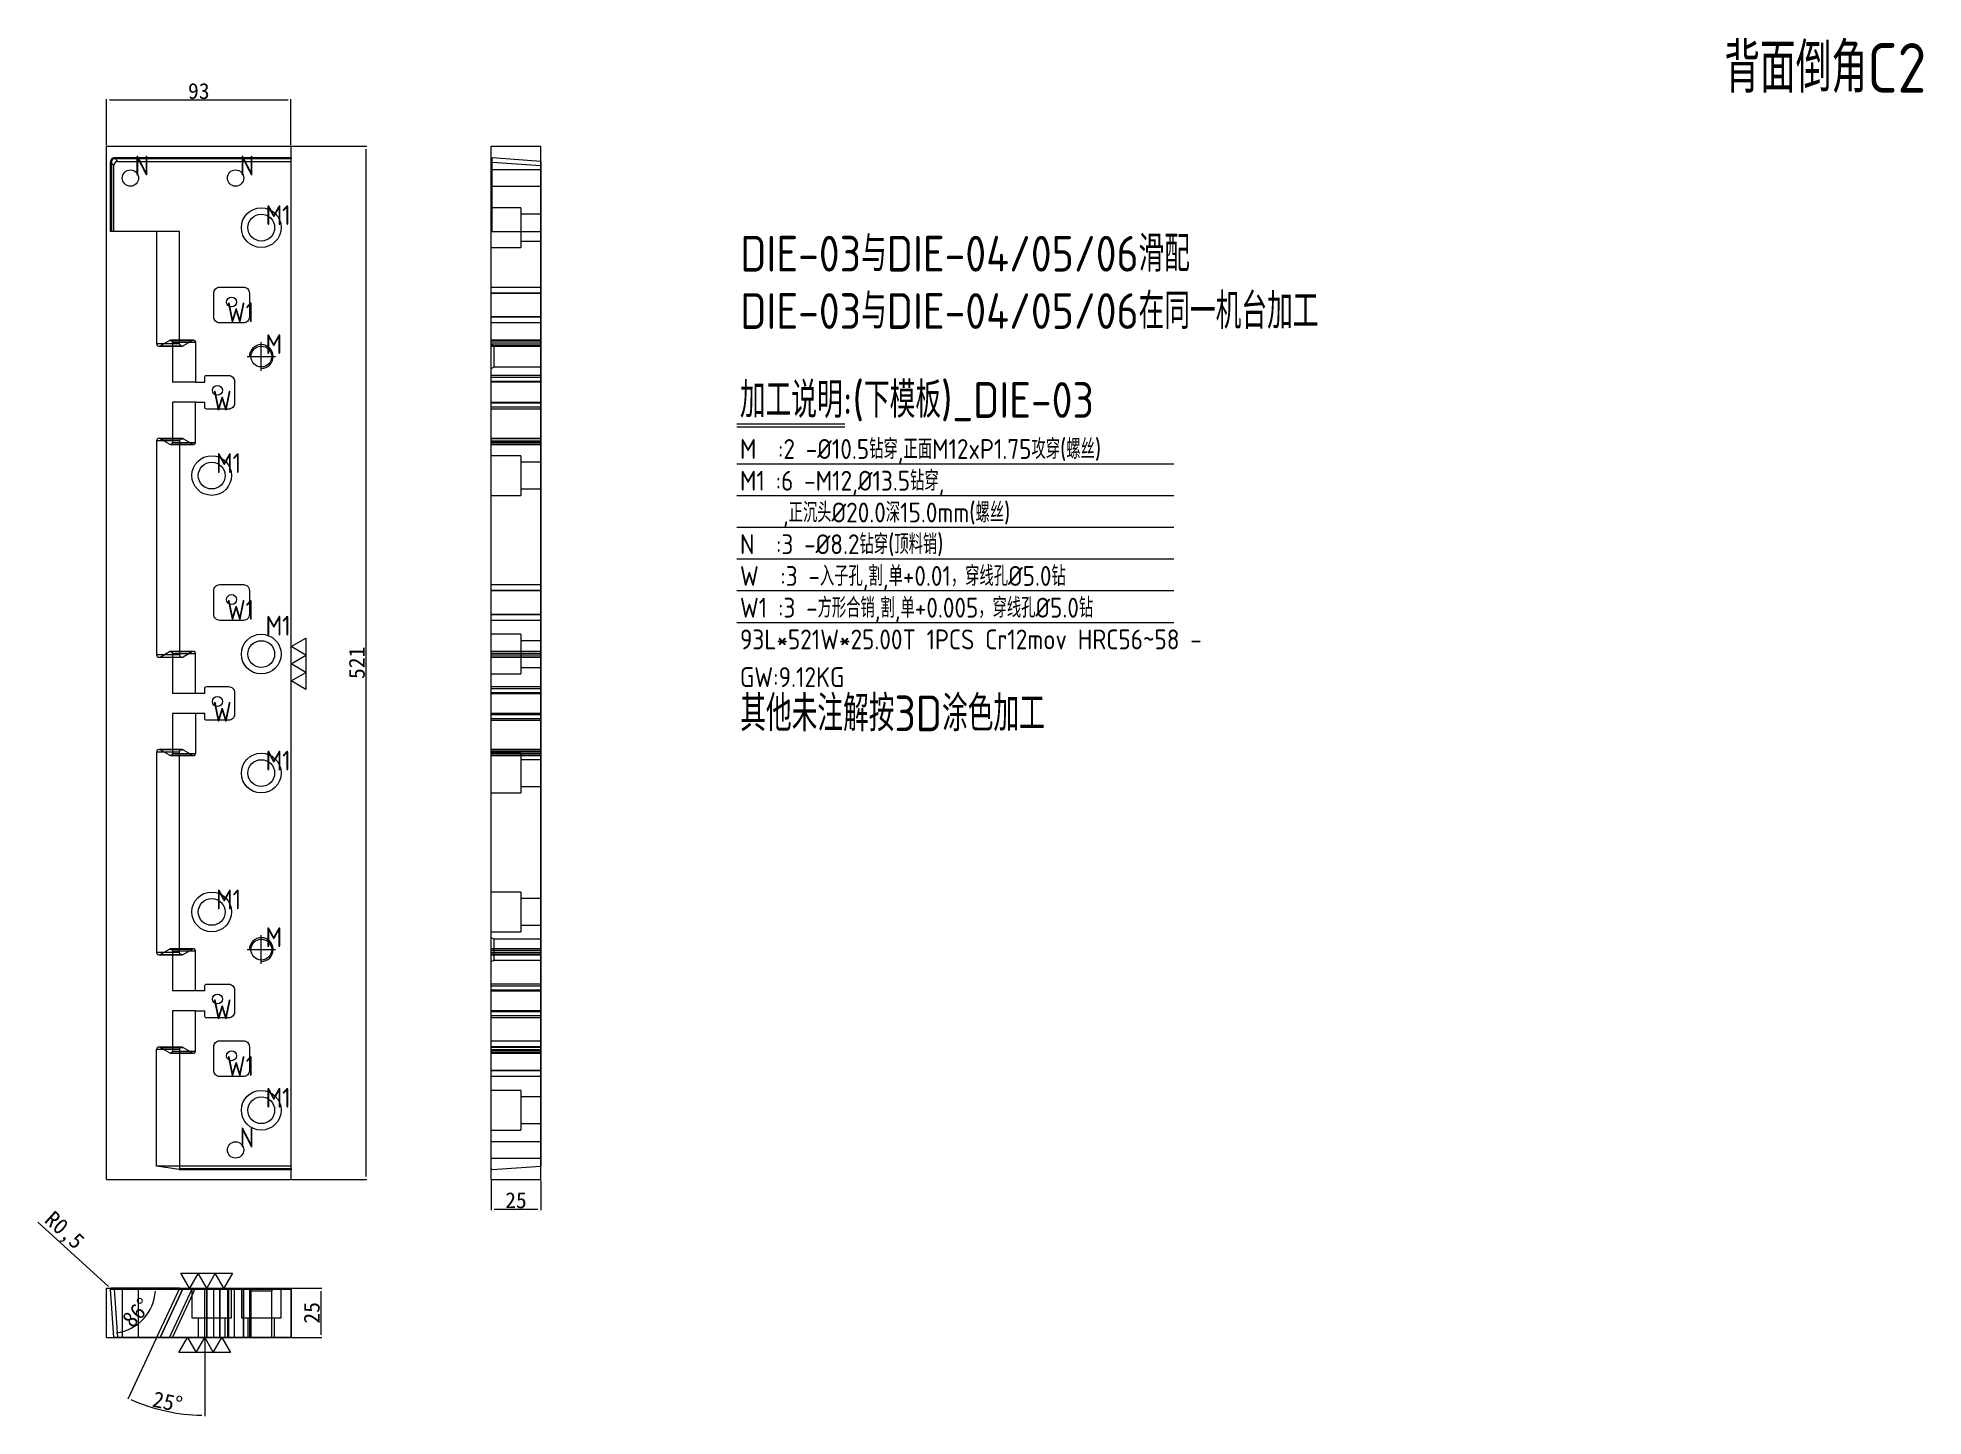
# Model space of a CAD drawing. Header units: millimetres. Extents: x 11371 to 12322, y 44912 to 45607.
import ezdxf

# ---------------------------------------------------------------- set-up
doc = ezdxf.new("R2010")
doc.units = ezdxf.units.MM
doc.linetypes.add('CENTER', pattern=[0])
doc.linetypes.add('DASHED', pattern=[0])
doc.layers.add('DIE', color=7, linetype='Continuous', true_color=0xffffff)
doc.layers.add('U1', color=7, linetype='Continuous', true_color=0xffffff)
doc.layers.add('dim', color=4, linetype='Continuous')
doc.styles.add('_PUG_ERP', font='txt')
doc.styles.add('gbenor', font='gbenor.shx', dxfattribs={"bigfont": 'gbcbig'})
doc.dimstyles.new('_PUG_ERP', dxfattribs={"dimtxt": 8, "dimasz": 1.5, "dimexe": 0.5, "dimexo": 0.5, "dimgap": 0.5, "dimtad": 1, "dimtxsty": '_PUG_ERP', "dimblk": 'CLOSEDBLANK', "dimcen": 0, "dimclrd": 4, "dimclre": 4, "dimclrt": 3, "dimazin": 3, "dimtfac": 1, "dimtmove": 0, "dimatfit": 3, "dimldrblk": 'CLOSEDBLANK', "dimlwd": 9, "dimlwe": 9})

msp = doc.modelspace()

# ---------------------------------------------------------------- texts
at = {"layer": 'dim', "color": 4, "lineweight": 18, "style": 'gbenor'}
for s, height, p in [('N', 10, (11419.678, 45537.964)), ('N', 10, (11472.678, 45537.964)), ('M1', 10, (11485.769, 45513.023)), ('W1', 10, (11466.141, 45464.023)), ('M', 10, (11485.716, 45447.983)), ('W', 10, (11459.104, 45419.523)), ('加工说明:(下模板)_DIE-03', 18, (11724.943, 45415.822)), ('M  :2 -%%c10.5钻穿,正面M12xP1.75攻穿(螺丝)', 10, (11724.961, 45395.108)), ('M1', 10, (11460.769, 45388.023)), ('M1 :6 -M12,%%c13.5钻穿,', 10, (11724.961, 45379.108)), ('    ,正沉头%%c20.0深15.0mm(螺丝)', 10, (11724.961, 45363.108)), ('N  :3 -%%c8.2钻穿(顶料销)', 10, (11724.961, 45347.108)), ('W1', 10, (11466.141, 45314.023)), ('M1', 10, (11485.769, 45306.035)), ('93L*521W*25.00T 1PCS Cr12mov HRC56~58 - ', 10, (11724.961, 45299.108)), ('GW:9.12KG ', 10, (11724.961, 45280.108)), ('W', 10, (11459.104, 45262.623)), ('M1', 10, (11485.769, 45238.023)), ('M1', 10, (11460.769, 45168.023)), ('M', 10, (11485.716, 45148.983)), ('W', 10, (11459.104, 45112.623)), ('W1', 10, (11466.141, 45084.023)), ('M1', 10, (11485.769, 45068.023)), ('N', 10, (11472.678, 45047.964))]:
    msp.add_text(s, height=height, dxfattribs=at).set_placement(p)
at = {"layer": 'dim', "color": 21, "lineweight": 18, "style": 'gbenor'}
for s, p in [('DIE-03与DIE-04/05/06滑配', (11725.129, 45489.568)), ('DIE-03与DIE-04/05/06在同一机台加工', (11725.129, 45460.67)), ('其他未注解按3D涂色加工', (11725.129, 45257.822))]:
    msp.add_text(s, height=18, dxfattribs=at).set_placement(p)
at = {"layer": 'dim', "color": 1, "lineweight": 18, "style": 'gbenor'}
for s, p in [('W  :3 -入子孔,割,单+0.01，穿线孔%%c5.0钻', (11724.961, 45331.108)), ('W1 :3 -方形合销,割,单+0.005，穿线孔%%c5.0钻', (11724.961, 45315.108))]:
    msp.add_text(s, height=10, dxfattribs=at).set_placement(p)
at = {"layer": 'U1', "color": 3, "lineweight": 18, "style": 'gbenor'}
msp.add_text('背面倒角C2', height=25, dxfattribs=at).set_placement((12221.435, 45579.776))

# ---------------------------------------------------------------- blocks, each defined once
blk = doc.blocks.new('*D1266')
at = {"layer": 'Defpoints', "color": 0}
for p in [(11498.54, 44977.08), (11498.54, 44952.08), (11513.54, 44952.08)]:
    blk.add_point(p, dxfattribs=at)
at = {"layer": 'dim', "color": 4, "lineweight": 9}
for p, q in [((11499.04, 44977.08), (11514.04, 44977.08)), ((11513.54, 44975.58), (11513.54, 44953.58)), ((11499.04, 44952.08), (11514.04, 44952.08))]:
    blk.add_line(p, q, dxfattribs=at)
at = {"layer": 'dim', "color": 3, "lineweight": 18, "insert": (11509.04, 44964.58), "char_height": 8, "attachment_point": 5, "rotation": 90, "style": '_PUG_ERP'}
blk.add_mtext('25', dxfattribs=at)
blk = doc.blocks.new('_ClosedBlank')
blk = doc.blocks.new('*D1267')
at = {"layer": 'Defpoints', "color": 0}
for p in [(11599.5, 45031.8), (11624.5, 45031.8), (11624.5, 45016.8)]:
    blk.add_point(p, dxfattribs=at)
at = {"layer": 'dim', "color": 4, "lineweight": 9}
for p, q in [((11599.5, 45031.3), (11599.5, 45016.3)), ((11624.5, 45031.3), (11624.5, 45016.3)), ((11601, 45016.8), (11623, 45016.8))]:
    blk.add_line(p, q, dxfattribs=at)
at = {"layer": 'dim', "color": 3, "lineweight": 18, "insert": (11612, 45021.3), "char_height": 8, "attachment_point": 5, "style": '_PUG_ERP'}
blk.add_mtext('25', dxfattribs=at)
blk = doc.blocks.new('*D1268')
at = {"layer": 'Defpoints', "color": 0}
for p in [(11405.54, 45576.03), (11405.54, 45552.8), (11498.54, 45552.8)]:
    blk.add_point(p, dxfattribs=at)
at = {"layer": 'dim', "color": 4, "lineweight": 9}
for p, q in [((11405.54, 45553.3), (11405.54, 45576.53)), ((11497.04, 45576.03), (11407.04, 45576.03)), ((11498.54, 45553.3), (11498.54, 45576.53))]:
    blk.add_line(p, q, dxfattribs=at)
at = {"layer": 'dim', "color": 3, "lineweight": 18, "insert": (11452.04, 45580.53), "char_height": 8, "attachment_point": 5, "style": '_PUG_ERP'}
blk.add_mtext('93', dxfattribs=at)
blk = doc.blocks.new('*D1269')
at = {"layer": 'Defpoints', "color": 0}
for p in [(11498.54, 45552.8), (11498.54, 45031.8), (11536.28, 45031.8)]:
    blk.add_point(p, dxfattribs=at)
at = {"layer": 'dim', "color": 4, "lineweight": 9}
for p, q in [((11499.04, 45552.8), (11536.78, 45552.8)), ((11536.28, 45551.3), (11536.28, 45033.3)), ((11499.04, 45031.8), (11536.78, 45031.8))]:
    blk.add_line(p, q, dxfattribs=at)
at = {"layer": 'dim', "color": 3, "lineweight": 18, "insert": (11531.78, 45292.3), "char_height": 8, "attachment_point": 5, "rotation": 90, "style": '_PUG_ERP'}
blk.add_mtext('521', dxfattribs=at)
blk = doc.blocks.new('*D1270')
at = {"layer": 'Defpoints', "color": 0}
for p in [(11407.46, 44976.54), (11407.96, 44977.08), (11442.37, 44977.08), (11409.17, 44952.08), (11419.73, 44957.89)]:
    blk.add_point(p, dxfattribs=at)
at = {"layer": 'dim', "color": 4, "lineweight": 9}
blk.add_arc((11407.42, 44977.08), 22.8, 277.77061, 356.22939, dxfattribs=at)
at = {"layer": 'dim', "color": 3, "lineweight": 18, "insert": (11420.66, 44964.73), "char_height": 8, "attachment_point": 5, "rotation": 47, "style": '_PUG_ERP'}
blk.add_mtext('86%%d', dxfattribs=at)
blk = doc.blocks.new('*D1271')
at = {"layer": 'Defpoints', "color": 0}
for p in [(11407.59, 44976.92), (11407.96, 44976.58)]:
    blk.add_point(p, dxfattribs=at)
at = {"layer": 'dim', "color": 4, "lineweight": 9}
for p, q in [((11406.47, 44977.92), (11370.8, 45010.23)), ((11407.96, 44976.58), (11407.59, 44976.92))]:
    blk.add_line(p, q, dxfattribs=at)
at = {"layer": 'dim', "color": 3, "lineweight": 18, "insert": (11383.74, 45005.61), "char_height": 8, "attachment_point": 5, "rotation": 317.83247, "style": '_PUG_ERP'}
blk.add_mtext('R0,5', dxfattribs=at)
blk = doc.blocks.new('*D1272')
at = {"layer": 'Defpoints', "color": 0}
for p in [(11442.12, 44976.54), (11455.03, 44977.08), (11430.71, 44952.08), (11455.03, 44952.08), (11428.85, 44916.77)]:
    blk.add_point(p, dxfattribs=at)
at = {"layer": 'dim', "color": 4, "lineweight": 9}
for p, q in [((11430.5, 44951.63), (11416.24, 44921.04)), ((11455.03, 44951.58), (11455.03, 44912.43))]:
    blk.add_line(p, q, dxfattribs=at)
blk.add_arc((11455.03, 45004.24), 91.3, 245.94133, 269.05867, dxfattribs=at)
at = {"layer": 'dim', "color": 3, "lineweight": 18, "insert": (11436.29, 44919.68), "char_height": 8, "attachment_point": 5, "rotation": 347.5, "style": '_PUG_ERP'}
blk.add_mtext('25%%d', dxfattribs=at)

# ---------------------------------------------------------------- dimensions: what is measured, and where the dimension line sits
at = {"layer": 'dim', "lineweight": 18}
for base, p1, p2, picture, middle in [((11405.544, 45576.028), (11498.544, 45552.804), (11405.544, 45552.804), '*D1268', (11452.044, 45580.528)), ((11624.5, 45016.804), (11599.5, 45031.804), (11624.5, 45031.804), '*D1267', (11612, 45021.304))]:
    dim = msp.add_linear_dim(base=base, p1=p1, p2=p2, dimstyle='_PUG_ERP', dxfattribs=at)
    dim.commit()
    dim.dimension.update_dxf_attribs({"geometry": picture, "text_midpoint": middle})
for base, p1, p2, picture, middle in [((11536.277, 45031.804), (11498.544, 45552.804), (11498.544, 45031.804), '*D1269', (11531.777, 45292.304)), ((11513.544, 44952.08), (11498.544, 44977.08), (11498.544, 44952.08), '*D1266', (11509.044, 44964.58))]:
    dim = msp.add_linear_dim(base=base, p1=p1, p2=p2, angle=90, dimstyle='_PUG_ERP', dxfattribs=at)
    dim.commit()
    dim.dimension.update_dxf_attribs({"geometry": picture, "text_midpoint": middle})
dim = msp.add_radius_dim(center=(11407.957, 44976.58), mpoint=(11407.586, 44976.915), dimstyle='_PUG_ERP', dxfattribs=at)
dim.commit()
dim.dimension.update_dxf_attribs({"geometry": '*D1271', "text_midpoint": (11380.207, 45001.713), "dimtype": 164})
for base, line1, line2, picture, middle in [((11419.725, 44957.889), ((11442.371, 44977.08), (11407.957, 44977.08)), ((11409.169, 44952.08), (11407.458, 44976.545)), '*D1270', (11420.663, 44964.731)), ((11428.849, 44916.77), ((11455.034, 44952.08), (11455.034, 44977.08)), ((11442.122, 44976.545), (11430.713, 44952.08)), '*D1272', (11436.288, 44919.678))]:
    dim = msp.add_angular_dim_2l(base=base, line1=line1, line2=line2, dimstyle='_PUG_ERP', dxfattribs=at)
    dim.commit()
    dim.dimension.update_dxf_attribs({"geometry": picture, "text_midpoint": middle})

# ---------------------------------------------------------------- linework, layer by layer
at = {"layer": 'DIE', "color": 11, "linetype": 'Continuous', "lineweight": 18}
for p, q in [((11407.457, 45544.737), (11407.457, 45509.718)), ((11498.544, 45546.833), (11409.553, 45546.833)), ((11498.544, 45546.833), (11498.544, 45546.333)), ((11498.544, 45037.304), (11498.544, 45546.333)), ((11599.5, 45037.304), (11599.5, 45546.333)), ((11624.5, 45545.121), (11600.035, 45546.831)), ((11624.5, 45545.121), (11624.5, 45038.516)), ((11407.957, 45509.718), (11407.457, 45509.718)), ((11442.371, 45509.718), (11407.957, 45509.718)), ((11430.713, 45509.718), (11430.713, 45453.178)), ((11442.371, 45453.178), (11442.371, 45509.718)), ((11431.913, 45451.978), (11443.571, 45451.978)), ((11438.713, 45451.978), (11438.713, 45433.768)), ((11448.871, 45454.852), (11444.171, 45452.139)), ((11450.371, 45453.986), (11450.371, 45433.768)), ((11450.371, 45433.768), (11438.713, 45433.768)), ((11450.371, 45433.768), (11455.034, 45433.768)), ((11450.371, 45423.668), (11438.713, 45423.668)), ((11438.713, 45423.668), (11438.713, 45405.459)), ((11450.371, 45423.668), (11455.034, 45423.668)), ((11450.371, 45403.45), (11450.371, 45423.668)), ((11430.713, 45404.259), (11430.713, 45296.278)), ((11443.571, 45405.459), (11431.913, 45405.459)), ((11442.371, 45404.259), (11442.371, 45296.278)), ((11448.871, 45402.584), (11444.171, 45405.298)), ((11431.913, 45295.078), (11443.571, 45295.078)), ((11438.713, 45295.078), (11438.713, 45276.868)), ((11448.871, 45297.952), (11444.171, 45295.239)), ((11450.371, 45276.868), (11450.371, 45297.086)), ((11450.371, 45276.868), (11438.713, 45276.868)), ((11455.034, 45276.868), (11450.371, 45276.868)), ((11450.371, 45266.768), (11438.713, 45266.768)), ((11438.713, 45266.768), (11438.713, 45248.559)), ((11455.034, 45266.768), (11450.371, 45266.768)), ((11450.371, 45266.768), (11450.371, 45246.55)), ((11430.713, 45247.359), (11430.713, 45146.278)), ((11443.571, 45248.559), (11431.913, 45248.559)), ((11442.371, 45146.278), (11442.371, 45247.359)), ((11444.171, 45248.398), (11448.871, 45245.684)), ((11431.913, 45145.078), (11443.571, 45145.078)), ((11438.713, 45145.078), (11438.713, 45126.868)), ((11444.171, 45145.239), (11448.871, 45147.952)), ((11450.371, 45126.868), (11450.371, 45147.086)), ((11450.371, 45126.868), (11438.713, 45126.868)), ((11455.034, 45126.868), (11450.371, 45126.868)), ((11438.713, 45116.768), (11438.713, 45098.559)), ((11450.371, 45116.768), (11438.713, 45116.768)), ((11450.371, 45116.768), (11455.034, 45116.768)), ((11450.371, 45096.55), (11450.371, 45116.768)), ((11430.713, 45038.516), (11430.713, 45097.359)), ((11443.571, 45098.559), (11431.913, 45098.559)), ((11442.371, 45097.359), (11442.371, 45037.304)), ((11444.171, 45098.398), (11448.871, 45095.684)), ((11442.122, 45036.805), (11430.713, 45038.516)), ((11498.544, 45037.304), (11498.544, 45036.804)), ((11600.035, 45036.805), (11624.5, 45038.516)), ((11442.138, 45036.804), (11498.544, 45036.804)), ((11409.169, 44952.08), (11407.458, 44976.545)), ((11442.371, 44977.08), (11407.957, 44977.08)), ((11442.122, 44976.545), (11430.713, 44952.08)), ((11442.122, 44976.545), (11442.371, 44977.08)), ((11442.371, 44977.08), (11498.544, 44977.08)), ((11498.544, 44977.08), (11498.544, 44976.545)), ((11498.544, 44976.545), (11498.544, 44952.08)), ((11430.713, 44952.08), (11409.169, 44952.08)), ((11498.544, 44952.08), (11430.713, 44952.08))]:
    msp.add_line(p, q, dxfattribs=at)
at = {"layer": 'DIE', "color": 155, "linetype": 'DASHED', "lineweight": 13, "ltscale": 0.505019}
for p, q in [((11407.457, 45544.737), (11407.458, 45544.737)), ((11407.458, 45544.737), (11409.169, 45543.026)), ((11407.458, 45509.718), (11407.458, 45544.737)), ((11409.553, 45546.833), (11409.553, 45546.831)), ((11411.264, 45545.121), (11409.553, 45546.831)), ((11409.553, 45546.831), (11498.544, 45546.831)), ((11599.5, 45544.737), (11600.035, 45544.737)), ((11600.035, 45509.718), (11600.035, 45544.737)), ((11600.035, 45544.737), (11624.5, 45543.026)), ((11599.5, 45478.718), (11624.5, 45478.718)), ((11624.5, 45478.718), (11599.5, 45478.718)), ((11624.5, 45466.718), (11599.5, 45466.718)), ((11599.5, 45466.718), (11624.5, 45466.718)), ((11432.513, 45452.139), (11444.171, 45452.139)), ((11437.213, 45454.852), (11448.871, 45454.852)), ((11438.713, 45453.986), (11447.371, 45453.986)), ((11624.5, 45454.852), (11599.5, 45454.852)), ((11624.5, 45453.986), (11599.5, 45453.986)), ((11599.5, 45453.178), (11624.5, 45453.178)), ((11624.5, 45452.139), (11599.5, 45452.139)), ((11624.5, 45436.218), (11599.5, 45436.218)), ((11624.5, 45434.218), (11599.5, 45434.218)), ((11624.5, 45423.218), (11599.5, 45423.218)), ((11624.5, 45421.218), (11599.5, 45421.218)), ((11432.513, 45405.298), (11444.171, 45405.298)), ((11437.213, 45402.584), (11448.871, 45402.584)), ((11438.713, 45403.45), (11447.371, 45403.45)), ((11624.5, 45405.298), (11599.5, 45405.298)), ((11599.5, 45404.259), (11624.5, 45404.259)), ((11624.5, 45403.45), (11599.5, 45403.45)), ((11624.5, 45402.584), (11599.5, 45402.584)), ((11599.5, 45328.718), (11624.5, 45328.718)), ((11624.5, 45328.718), (11599.5, 45328.718)), ((11624.5, 45316.718), (11599.5, 45316.718)), ((11599.5, 45316.718), (11624.5, 45316.718)), ((11432.513, 45295.239), (11444.171, 45295.239)), ((11437.213, 45297.952), (11448.871, 45297.952)), ((11438.713, 45297.086), (11447.371, 45297.086)), ((11624.5, 45297.952), (11599.5, 45297.952)), ((11624.5, 45297.086), (11599.5, 45297.086)), ((11599.5, 45296.278), (11624.5, 45296.278)), ((11624.5, 45295.239), (11599.5, 45295.239)), ((11599.5, 45279.318), (11624.5, 45279.318)), ((11599.5, 45277.318), (11624.5, 45277.318)), ((11599.5, 45266.318), (11624.5, 45266.318)), ((11599.5, 45264.318), (11624.5, 45264.318)), ((11444.171, 45248.398), (11432.513, 45248.398)), ((11438.713, 45246.55), (11447.371, 45246.55)), ((11599.5, 45248.398), (11624.5, 45248.398)), ((11624.5, 45247.359), (11599.5, 45247.359)), ((11624.5, 45246.55), (11599.5, 45246.55)), ((11437.213, 45245.684), (11448.871, 45245.684)), ((11624.5, 45245.684), (11599.5, 45245.684)), ((11432.513, 45145.239), (11444.171, 45145.239)), ((11437.213, 45147.952), (11448.871, 45147.952)), ((11438.713, 45147.086), (11447.371, 45147.086)), ((11624.5, 45147.952), (11599.5, 45147.952)), ((11624.5, 45147.086), (11599.5, 45147.086)), ((11599.5, 45146.278), (11624.5, 45146.278)), ((11624.5, 45145.239), (11599.5, 45145.239)), ((11624.5, 45129.318), (11599.5, 45129.318)), ((11624.5, 45127.318), (11599.5, 45127.318)), ((11624.5, 45116.318), (11599.5, 45116.318)), ((11624.5, 45114.318), (11599.5, 45114.318)), ((11432.513, 45098.398), (11444.171, 45098.398)), ((11437.213, 45095.684), (11448.871, 45095.684)), ((11438.713, 45096.55), (11447.371, 45096.55)), ((11599.5, 45098.718), (11624.5, 45098.718)), ((11624.5, 45098.718), (11599.5, 45098.718)), ((11624.5, 45098.398), (11599.5, 45098.398)), ((11599.5, 45097.359), (11624.5, 45097.359)), ((11624.5, 45096.55), (11599.5, 45096.55)), ((11624.5, 45095.684), (11599.5, 45095.684)), ((11624.5, 45086.718), (11599.5, 45086.718)), ((11599.5, 45086.718), (11624.5, 45086.718)), ((11498.544, 45036.805), (11442.122, 45036.805)), ((11409.553, 44976.545), (11409.553, 44977.08)), ((11409.553, 44976.545), (11498.544, 44976.545)), ((11411.264, 44952.08), (11409.553, 44976.545)), ((11432.513, 44952.08), (11444.171, 44977.08)), ((11432.513, 44952.08), (11444.171, 44977.08)), ((11432.513, 44952.08), (11444.171, 44977.08)), ((11444.171, 44977.08), (11432.513, 44952.08)), ((11432.513, 44952.08), (11444.171, 44977.08)), ((11432.513, 44952.08), (11444.171, 44977.08)), ((11437.213, 44952.08), (11448.871, 44977.08)), ((11437.213, 44952.08), (11448.871, 44977.08)), ((11437.213, 44952.08), (11448.871, 44977.08)), ((11437.213, 44952.08), (11448.871, 44977.08)), ((11437.213, 44952.08), (11448.871, 44977.08)), ((11437.213, 44952.08), (11448.871, 44977.08)), ((11456.034, 44952.08), (11456.034, 44977.08)), ((11456.034, 44952.08), (11456.034, 44977.08)), ((11456.034, 44977.08), (11456.034, 44952.08)), ((11456.034, 44977.08), (11456.034, 44952.08)), ((11456.034, 44952.08), (11456.034, 44977.08)), ((11456.034, 44952.08), (11456.034, 44977.08)), ((11462.571, 44952.08), (11462.571, 44977.08)), ((11462.571, 44977.08), (11462.571, 44952.08)), ((11462.571, 44952.08), (11462.571, 44977.08)), ((11462.571, 44977.08), (11462.571, 44952.08)), ((11462.571, 44952.08), (11462.571, 44977.08)), ((11462.571, 44977.08), (11462.571, 44952.08)), ((11467.034, 44952.08), (11467.034, 44977.08)), ((11467.034, 44952.08), (11467.034, 44977.08)), ((11467.034, 44977.08), (11467.034, 44952.08)), ((11467.034, 44977.08), (11467.034, 44952.08)), ((11467.034, 44952.08), (11467.034, 44977.08)), ((11467.034, 44952.08), (11467.034, 44977.08)), ((11474.571, 44977.08), (11474.571, 44952.08)), ((11474.571, 44952.08), (11474.571, 44977.08)), ((11474.571, 44977.08), (11474.571, 44952.08)), ((11474.571, 44952.08), (11474.571, 44977.08)), ((11474.571, 44977.08), (11474.571, 44952.08)), ((11474.571, 44952.08), (11474.571, 44977.08))]:
    msp.add_line(p, q, dxfattribs=at)
at = {"layer": 'DIE', "color": 155, "linetype": 'Continuous', "lineweight": 18}
for p, q in [((11407.457, 45544.737), (11407.957, 45544.737)), ((11407.957, 45544.737), (11407.957, 45509.718)), ((11409.553, 45546.833), (11409.553, 45546.333)), ((11498.544, 45546.333), (11409.553, 45546.333)), ((11442.371, 45453.178), (11430.713, 45453.178)), ((11447.371, 45453.986), (11450.371, 45453.986)), ((11442.371, 45404.259), (11430.713, 45404.259)), ((11447.371, 45403.45), (11450.371, 45403.45)), ((11442.371, 45296.278), (11430.713, 45296.278)), ((11447.371, 45297.086), (11450.371, 45297.086)), ((11430.713, 45247.359), (11442.371, 45247.359)), ((11447.371, 45246.55), (11450.371, 45246.55)), ((11442.371, 45146.278), (11430.713, 45146.278)), ((11447.371, 45147.086), (11450.371, 45147.086)), ((11442.371, 45097.359), (11430.713, 45097.359)), ((11447.371, 45096.55), (11450.371, 45096.55)), ((11442.371, 45037.304), (11498.544, 45037.304)), ((11498.544, 44976.545), (11442.122, 44976.545))]:
    msp.add_line(p, q, dxfattribs=at)
at = {"layer": 'DIE', "color": 11, "linetype": 'DASHED', "lineweight": 13, "ltscale": 0.505019}
for p, q in [((11409.169, 45509.718), (11409.169, 45543.026)), ((11411.264, 45545.121), (11498.544, 45545.121)), ((11599.5, 45509.718), (11624.5, 45509.718)), ((11624.5, 45463.718), (11599.5, 45463.718)), ((11432.513, 45452.139), (11437.213, 45454.852)), ((11449.371, 45454.986), (11437.713, 45454.986)), ((11438.713, 45453.986), (11438.713, 45451.978)), ((11624.5, 45454.986), (11599.5, 45454.986)), ((11599.5, 45451.978), (11624.5, 45451.978)), ((11624.5, 45433.768), (11599.5, 45433.768)), ((11599.5, 45423.668), (11624.5, 45423.668)), ((11624.5, 45420.218), (11599.5, 45420.218)), ((11437.213, 45402.584), (11432.513, 45405.298)), ((11437.713, 45402.45), (11449.371, 45402.45)), ((11438.713, 45405.459), (11438.713, 45403.45)), ((11624.5, 45405.459), (11599.5, 45405.459)), ((11599.5, 45402.45), (11624.5, 45402.45)), ((11624.5, 45313.718), (11599.5, 45313.718)), ((11432.513, 45295.239), (11437.213, 45297.952)), ((11449.371, 45298.086), (11437.713, 45298.086)), ((11438.713, 45297.086), (11438.713, 45295.078)), ((11624.5, 45298.086), (11599.5, 45298.086)), ((11599.5, 45295.078), (11624.5, 45295.078)), ((11599.5, 45276.868), (11624.5, 45276.868)), ((11624.5, 45266.768), (11599.5, 45266.768)), ((11599.5, 45263.318), (11624.5, 45263.318)), ((11437.213, 45245.684), (11432.513, 45248.398)), ((11438.713, 45248.559), (11438.713, 45246.55)), ((11624.5, 45248.559), (11599.5, 45248.559)), ((11437.713, 45245.55), (11449.371, 45245.55)), ((11599.5, 45245.55), (11624.5, 45245.55)), ((11432.513, 45145.239), (11437.213, 45147.952)), ((11449.371, 45148.086), (11437.713, 45148.086)), ((11438.713, 45147.086), (11438.713, 45145.078)), ((11624.5, 45148.086), (11599.5, 45148.086)), ((11599.5, 45145.078), (11624.5, 45145.078)), ((11599.5, 45126.868), (11624.5, 45126.868)), ((11624.5, 45116.768), (11599.5, 45116.768)), ((11624.5, 45113.318), (11599.5, 45113.318)), ((11437.213, 45095.684), (11432.513, 45098.398)), ((11437.713, 45095.55), (11449.371, 45095.55)), ((11438.713, 45098.559), (11438.713, 45096.55)), ((11624.5, 45098.559), (11599.5, 45098.559)), ((11599.5, 45095.55), (11624.5, 45095.55)), ((11624.5, 45083.718), (11599.5, 45083.718)), ((11498.544, 45038.516), (11430.713, 45038.516)), ((11438.713, 44952.08), (11450.371, 44977.08)), ((11455.034, 44952.08), (11455.034, 44977.08)), ((11459.571, 44952.08), (11459.571, 44977.08)), ((11470.034, 44952.08), (11470.034, 44977.08)), ((11477.571, 44977.08), (11477.571, 44952.08))]:
    msp.add_line(p, q, dxfattribs=at)
at = {"layer": 'DIE', "color": 31, "linetype": 'DASHED', "lineweight": 13, "ltscale": 0.505019}
for p, q in [((11624.5, 45540.819), (11599.5, 45540.819)), ((11599.5, 45532.618), (11624.5, 45532.618)), ((11614.5, 45521.718), (11599.5, 45521.718)), ((11614.5, 45521.718), (11614.5, 45501.718)), ((11624.5, 45518.472), (11614.5, 45518.472)), ((11614.5, 45504.965), (11624.5, 45504.965)), ((11599.5, 45501.718), (11614.5, 45501.718)), ((11614.5, 45396.718), (11599.5, 45396.718)), ((11614.5, 45396.718), (11614.5, 45376.718)), ((11624.5, 45393.472), (11614.5, 45393.472)), ((11614.5, 45379.965), (11624.5, 45379.965)), ((11599.5, 45376.718), (11614.5, 45376.718)), ((11614.5, 45306.718), (11599.5, 45306.718)), ((11614.5, 45306.718), (11614.5, 45286.718)), ((11624.5, 45303.472), (11614.5, 45303.472)), ((11599.5, 45286.718), (11614.5, 45286.718)), ((11614.5, 45289.965), (11624.5, 45289.965)), ((11614.5, 45246.718), (11599.5, 45246.718)), ((11614.5, 45246.718), (11614.5, 45226.718)), ((11624.5, 45243.472), (11614.5, 45243.472)), ((11614.5, 45229.965), (11624.5, 45229.965)), ((11599.5, 45226.718), (11614.5, 45226.718)), ((11614.5, 45176.718), (11599.5, 45176.718)), ((11614.5, 45176.718), (11614.5, 45156.718)), ((11624.5, 45173.472), (11614.5, 45173.472)), ((11599.5, 45156.718), (11614.5, 45156.718)), ((11614.5, 45159.965), (11624.5, 45159.965)), ((11614.5, 45076.718), (11599.5, 45076.718)), ((11614.5, 45076.718), (11614.5, 45056.718)), ((11624.5, 45073.472), (11614.5, 45073.472)), ((11599.5, 45056.718), (11614.5, 45056.718)), ((11614.5, 45059.965), (11624.5, 45059.965)), ((11624.5, 45050.819), (11599.5, 45050.819)), ((11599.5, 45042.618), (11624.5, 45042.618)), ((11413.471, 44977.08), (11413.471, 44952.08)), ((11421.672, 44952.08), (11421.672, 44977.08)), ((11448.544, 44977.08), (11448.544, 44962.08)), ((11466.471, 44977.08), (11466.471, 44952.08)), ((11468.544, 44962.08), (11468.544, 44977.08)), ((11473.544, 44977.08), (11473.544, 44962.08)), ((11474.672, 44952.08), (11474.672, 44977.08)), ((11493.544, 44962.08), (11493.544, 44977.08)), ((11448.544, 44962.08), (11468.544, 44962.08)), ((11451.79, 44962.08), (11451.79, 44952.08)), ((11465.297, 44952.08), (11465.297, 44962.08)), ((11473.544, 44962.08), (11493.544, 44962.08)), ((11476.79, 44962.08), (11476.79, 44952.08)), ((11490.297, 44952.08), (11490.297, 44962.08))]:
    msp.add_line(p, q, dxfattribs=at)
at = {"layer": 'DIE', "color": 1, "linetype": 'DASHED', "lineweight": 13, "ltscale": 0.505019}
for p, q in [((11599.5, 45481.718), (11624.5, 45481.718)), ((11624.5, 45437.218), (11599.5, 45437.218)), ((11599.5, 45331.718), (11624.5, 45331.718)), ((11599.5, 45280.318), (11624.5, 45280.318)), ((11624.5, 45130.318), (11599.5, 45130.318)), ((11599.5, 45101.718), (11624.5, 45101.718))]:
    msp.add_line(p, q, dxfattribs=at)
at = {"layer": 'DIE', "color": 1, "linetype": 'CENTER', "lineweight": 18, "ltscale": 0.505019}
for p, q in [((11476.371, 45446.718), (11490.771, 45446.718)), ((11483.571, 45439.518), (11483.571, 45453.918)), ((11483.571, 45140.518), (11483.571, 45154.918)), ((11476.371, 45147.718), (11490.771, 45147.718))]:
    msp.add_line(p, q, dxfattribs=at)
at = {"layer": 'DIE', "color": 5, "linetype": 'DASHED', "lineweight": 13, "ltscale": 0.505019}
for p, q in [((11600.994, 45451.971), (11599.5, 45452.718)), ((11624.5, 45451.971), (11600.994, 45451.971)), ((11600.994, 45446.718), (11600.994, 45451.971)), ((11600.994, 45441.465), (11600.994, 45446.718)), ((11599.5, 45440.718), (11600.994, 45441.465)), ((11600.994, 45441.465), (11624.5, 45441.465)), ((11600.994, 45152.971), (11599.5, 45153.718)), ((11624.5, 45152.971), (11600.994, 45152.971)), ((11600.994, 45147.718), (11600.994, 45152.971)), ((11599.5, 45141.718), (11600.994, 45142.465)), ((11600.994, 45142.465), (11600.994, 45147.718)), ((11600.994, 45142.465), (11624.5, 45142.465)), ((11477.571, 44977.08), (11478.318, 44975.586)), ((11478.318, 44975.586), (11478.318, 44952.08)), ((11488.824, 44975.586), (11478.318, 44975.586)), ((11488.824, 44975.586), (11489.571, 44977.08)), ((11488.824, 44952.08), (11488.824, 44975.586))]:
    msp.add_line(p, q, dxfattribs=at)
at = {"layer": 'DIE', "color": 1, "lineweight": 18}
for points in [[(11477.571, 45478.718), (11477.571, 45466.718, -0.4142136), (11474.571, 45463.718), (11462.571, 45463.718, -0.4142136), (11459.571, 45466.718), (11459.571, 45478.718, -0.4142136), (11462.571, 45481.718), (11474.571, 45481.718, -0.4142136)], [(11477.571, 45328.718), (11477.571, 45316.718, -0.4142136), (11474.571, 45313.718), (11462.571, 45313.718, -0.4142136), (11459.571, 45316.718), (11459.571, 45328.718, -0.4142136), (11462.571, 45331.718), (11474.571, 45331.718, -0.4142136)], [(11477.571, 45098.718), (11477.571, 45086.718, -0.4142136), (11474.571, 45083.718), (11462.571, 45083.718, -0.4142136), (11459.571, 45086.718), (11459.571, 45098.718, -0.4142136), (11462.571, 45101.718), (11474.571, 45101.718, -0.4142136)]]:
    msp.add_lwpolyline(points, format="xyb", close=True, dxfattribs=at)
for points in [[(11455.034, 45433.768), (11455.034, 45436.218, -0.4142136), (11456.034, 45437.218), (11467.034, 45437.218, -0.4142136), (11470.034, 45434.218), (11470.034, 45423.218, -0.4142136), (11467.034, 45420.218), (11456.034, 45420.218, -0.4142136), (11455.034, 45421.218), (11455.034, 45423.668)], [(11455.034, 45276.868), (11455.034, 45279.318, -0.4142136), (11456.034, 45280.318), (11467.034, 45280.318, -0.4142136), (11470.034, 45277.318), (11470.034, 45266.318, -0.4142136), (11467.034, 45263.318), (11456.034, 45263.318, -0.4142136), (11455.034, 45264.318), (11455.034, 45266.768)], [(11455.034, 45126.868), (11455.034, 45129.318, -0.4142136), (11456.034, 45130.318), (11467.034, 45130.318, -0.4142136), (11470.034, 45127.318), (11470.034, 45116.318, -0.4142136), (11467.034, 45113.318), (11456.034, 45113.318, -0.4142136), (11455.034, 45114.318), (11455.034, 45116.768)]]:
    msp.add_lwpolyline(points, format="xyb", dxfattribs=at)
at = {"layer": 'DIE', "color": 42, "linetype": 'Continuous', "lineweight": 18}
for centre, radius in [((11417.571, 45536.718), 4.101), ((11470.571, 45536.718), 4.101), ((11483.544, 45511.718), 10), ((11483.544, 45511.718), 6.753), ((11468.544, 45474.204), 2.5), ((11483.571, 45446.718), 5.253), ((11461.444, 45429.704), 2.5), ((11458.544, 45386.718), 10), ((11458.544, 45386.718), 6.753), ((11468.544, 45324.204), 2.5), ((11483.544, 45296.718), 10), ((11483.544, 45296.718), 6.753), ((11461.444, 45272.804), 2.5), ((11483.544, 45236.718), 10), ((11483.544, 45236.718), 6.753), ((11458.544, 45166.718), 10), ((11458.544, 45166.718), 6.753), ((11483.571, 45147.718), 5.253), ((11461.444, 45122.804), 2.5), ((11468.544, 45094.204), 2.5), ((11483.544, 45066.718), 10), ((11483.544, 45066.718), 6.753), ((11470.571, 45046.718), 4.101)]:
    msp.add_circle(centre, radius, dxfattribs=at)
at = {"layer": 'DIE', "color": 11, "linetype": 'Continuous', "lineweight": 18}
for centre, radius, start, end in [((11600, 45546.333), 0.5, 86, 180), ((11431.913, 45453.178), 1.2, 180, 270.000019), ((11431.913, 45404.259), 1.2, 89.999981, 180), ((11431.913, 45296.278), 1.2, 180, 270.000019), ((11431.913, 45247.359), 1.2, 89.999981, 180), ((11431.913, 45146.278), 1.2, 180, 270.000019), ((11431.913, 45097.359), 1.2, 89.999981, 180), ((11600, 45037.304), 0.5, 180, 274), ((11407.957, 44976.58), 0.5, 90, 184)]:
    msp.add_arc(centre, radius, start, end, dxfattribs=at)
at = {"layer": 'DIE', "color": 11, "linetype": 'DASHED', "lineweight": 13, "ltscale": 0.505019}
for centre, radius, start, end in [((11431.913, 45453.178), 1.2, 269.999978, 300), ((11437.713, 45453.986), 1, 0, 120), ((11431.913, 45404.259), 1.2, 60, 90.000022), ((11437.713, 45403.45), 1, 240, 0), ((11431.913, 45296.278), 1.2, 269.999978, 300), ((11437.713, 45297.086), 1, 0, 120), ((11431.913, 45247.359), 1.2, 60, 90.000022), ((11437.713, 45246.55), 1, 240, 0), ((11431.913, 45146.278), 1.2, 269.999978, 300), ((11437.713, 45147.086), 1, 0, 120), ((11431.913, 45097.359), 1.2, 60, 90.000022), ((11437.713, 45096.55), 1, 240, 0)]:
    msp.add_arc(centre, radius, start, end, dxfattribs=at)
at = {"layer": 'DIE', "color": 42, "linetype": 'Continuous', "lineweight": 18}
for centre in [(11483.571, 45446.718), (11483.571, 45147.718)]:
    msp.add_arc(centre, 6, 270, 180, dxfattribs=at)
at = {"layer": 'DIE', "color": 155, "linetype": 'DASHED', "lineweight": 13, "ltscale": 0.505019}
for centre, major_axis, ratio, start_param, end_param in [((11409.561, 45544.729), (-1.489, 1.489), 0.997446, 5.5002201, 7.0661505), ((11600, 45544.729), (-0.035, -2.103), 0.016522, 1.5747818, 3.1407122), ((11409.561, 44976.58), (2.103, 0.035), 0.016522, 3.1424731, 4.7084035)]:
    msp.add_ellipse(centre, major_axis=major_axis, ratio=ratio, start_param=start_param, end_param=end_param, dxfattribs=at)
at = {"layer": 'DIE', "color": 155, "linetype": 'Continuous', "lineweight": 18}
msp.add_ellipse((11409.561, 45544.729), major_axis=(-1.137, 1.137), ratio=0.995146, start_param=5.5002201, end_param=7.0661505, dxfattribs=at)
at = {"layer": 'DIE', "color": 11, "linetype": 'DASHED', "lineweight": 13, "ltscale": 0.505019}
msp.add_ellipse((11411.274, 45543.016), major_axis=(-1.492, 1.492), ratio=0.995146, start_param=5.5002201, end_param=7.0661505, dxfattribs=at)
at = {"layer": 'DIE', "color": 11, "linetype": 'Continuous', "lineweight": 18}
msp.add_ellipse((11442.138, 45037.304), major_axis=(0, 0.5), ratio=0.466308, start_param=3.0717795, end_param=4.712389, dxfattribs=at)
for points, knots in [([(11409.553, 45546.833), (11409.549, 45546.833), (11409.539, 45546.833), (11409.522, 45546.832), (11409.502, 45546.832), (11409.483, 45546.832), (11409.463, 45546.831), (11409.444, 45546.83), (11409.424, 45546.829), (11409.405, 45546.827), (11409.386, 45546.826), (11409.366, 45546.824), (11409.347, 45546.823), (11409.327, 45546.821), (11409.308, 45546.818), (11409.289, 45546.816), (11409.269, 45546.813), (11409.25, 45546.811), (11409.231, 45546.808), (11409.212, 45546.805), (11409.192, 45546.802), (11409.173, 45546.798), (11409.154, 45546.795), (11409.135, 45546.791), (11409.116, 45546.787), (11409.097, 45546.783), (11409.078, 45546.778), (11409.059, 45546.774), (11409.04, 45546.769), (11409.021, 45546.764), (11409.002, 45546.759), (11408.984, 45546.754), (11408.965, 45546.749), (11408.946, 45546.743), (11408.928, 45546.738), (11408.909, 45546.732), (11408.891, 45546.726), (11408.872, 45546.719), (11408.854, 45546.713), (11408.836, 45546.706), (11408.817, 45546.7), (11408.799, 45546.693), (11408.781, 45546.686), (11408.763, 45546.679), (11408.745, 45546.671), (11408.727, 45546.664), (11408.709, 45546.656), (11408.691, 45546.648), (11408.674, 45546.64), (11408.656, 45546.632), (11408.639, 45546.623), (11408.621, 45546.615), (11408.604, 45546.606), (11408.586, 45546.597), (11408.569, 45546.588), (11408.552, 45546.579), (11408.535, 45546.57), (11408.518, 45546.56), (11408.501, 45546.55), (11408.484, 45546.541), (11408.468, 45546.531), (11408.451, 45546.52), (11408.435, 45546.51), (11408.418, 45546.5), (11408.402, 45546.489), (11408.386, 45546.478), (11408.37, 45546.467), (11408.354, 45546.456), (11408.338, 45546.445), (11408.322, 45546.434), (11408.306, 45546.422), (11408.291, 45546.411), (11408.275, 45546.399), (11408.26, 45546.387), (11408.245, 45546.375), (11408.23, 45546.363), (11408.215, 45546.351), (11408.2, 45546.338), (11408.185, 45546.325), (11408.17, 45546.313), (11408.156, 45546.3), (11408.141, 45546.287), (11408.127, 45546.274), (11408.113, 45546.26), (11408.099, 45546.247), (11408.085, 45546.233), (11408.071, 45546.22), (11408.057, 45546.206), (11408.044, 45546.192), (11408.03, 45546.178), (11408.017, 45546.164), (11408.004, 45546.15), (11407.991, 45546.135), (11407.978, 45546.121), (11407.965, 45546.106), (11407.952, 45546.091), (11407.94, 45546.076), (11407.928, 45546.061), (11407.915, 45546.046), (11407.903, 45546.031), (11407.891, 45546.015), (11407.88, 45546), (11407.868, 45545.984), (11407.857, 45545.969), (11407.845, 45545.953), (11407.834, 45545.937), (11407.823, 45545.921), (11407.812, 45545.905), (11407.801, 45545.889), (11407.791, 45545.873), (11407.78, 45545.856), (11407.77, 45545.84), (11407.76, 45545.823), (11407.75, 45545.806), (11407.74, 45545.79), (11407.73, 45545.773), (11407.721, 45545.756), (11407.711, 45545.739), (11407.702, 45545.722), (11407.693, 45545.704), (11407.684, 45545.687), (11407.676, 45545.67), (11407.667, 45545.652), (11407.659, 45545.635), (11407.65, 45545.617), (11407.642, 45545.599), (11407.634, 45545.582), (11407.627, 45545.564), (11407.619, 45545.546), (11407.612, 45545.528), (11407.604, 45545.51), (11407.597, 45545.492), (11407.59, 45545.474), (11407.584, 45545.455), (11407.577, 45545.437), (11407.571, 45545.419), (11407.564, 45545.4), (11407.558, 45545.382), (11407.552, 45545.363), (11407.547, 45545.345), (11407.541, 45545.326), (11407.536, 45545.307), (11407.531, 45545.289), (11407.526, 45545.27), (11407.521, 45545.251), (11407.516, 45545.232), (11407.512, 45545.213), (11407.507, 45545.194), (11407.503, 45545.175), (11407.499, 45545.156), (11407.495, 45545.137), (11407.492, 45545.118), (11407.488, 45545.099), (11407.485, 45545.079), (11407.482, 45545.06), (11407.479, 45545.041), (11407.476, 45545.022), (11407.474, 45545.002), (11407.471, 45544.983), (11407.469, 45544.964), (11407.467, 45544.944), (11407.465, 45544.925), (11407.464, 45544.906), (11407.462, 45544.886), (11407.461, 45544.867), (11407.46, 45544.847), (11407.459, 45544.828), (11407.458, 45544.808), (11407.458, 45544.789), (11407.457, 45544.769), (11407.457, 45544.752), (11407.457, 45544.741), (11407.457, 45544.737)], [0, 0, 0, 0, 0.003567, 0.0094844, 0.0154015, 0.0213184, 0.0272349, 0.0331511, 0.039067, 0.0449826, 0.0508979, 0.0568129, 0.0627276, 0.068642, 0.0745561, 0.0804699, 0.0863834, 0.0922967, 0.0982096, 0.1041222, 0.1100346, 0.1159466, 0.1218584, 0.1277699, 0.1336811, 0.139592, 0.1455027, 0.151413, 0.1573231, 0.163233, 0.1691425, 0.1750518, 0.1809609, 0.1868697, 0.1927782, 0.1986865, 0.2045945, 0.2105023, 0.2164098, 0.2223171, 0.2282242, 0.234131, 0.2400376, 0.245944, 0.2518502, 0.2577561, 0.2636619, 0.2695674, 0.2754727, 0.2813779, 0.2872828, 0.2931875, 0.2990921, 0.3049965, 0.3109007, 0.3168047, 0.3227085, 0.3286122, 0.3345158, 0.3404191, 0.3463224, 0.3522254, 0.3581284, 0.3640312, 0.3699339, 0.3758365, 0.3817389, 0.3876412, 0.3935434, 0.3994456, 0.4053476, 0.4112495, 0.4171513, 0.4230531, 0.4289548, 0.4348564, 0.440758, 0.4466594, 0.4525609, 0.4584623, 0.4643636, 0.4702649, 0.4761662, 0.4820674, 0.4879687, 0.4938699, 0.4997711, 0.5056723, 0.5115735, 0.5174747, 0.5233759, 0.5292772, 0.5351784, 0.5410797, 0.546981, 0.5528824, 0.5587838, 0.5646853, 0.5705868, 0.5764884, 0.58239, 0.5882917, 0.5941935, 0.6000954, 0.6059974, 0.6118994, 0.6178016, 0.6237038, 0.6296062, 0.6355087, 0.6414113, 0.6473141, 0.6532169, 0.6591199, 0.6650231, 0.6709264, 0.6768298, 0.6827334, 0.6886372, 0.6945411, 0.7004452, 0.7063495, 0.7122539, 0.7181585, 0.7240634, 0.7299684, 0.7358736, 0.741779, 0.7476846, 0.7535904, 0.7594965, 0.7654027, 0.7713092, 0.7772159, 0.7831228, 0.78903, 0.7949374, 0.8008451, 0.8067529, 0.8126611, 0.8185695, 0.8244781, 0.830387, 0.8362961, 0.8422056, 0.8481152, 0.8540252, 0.8599354, 0.8658459, 0.8717567, 0.8776677, 0.883579, 0.8894906, 0.8954025, 0.9013147, 0.9072272, 0.9131399, 0.919053, 0.9249663, 0.9308799, 0.9367939, 0.9427081, 0.9486226, 0.9545375, 0.9604526, 0.966368, 0.9722837, 0.9781998, 0.9841161, 0.9900328, 0.9959497, 1, 1, 1, 1]), ([(11442.371, 45453.178), (11442.371, 45453.126), (11442.375, 45453.073), (11442.385, 45452.995), (11442.389, 45452.97), (11442.399, 45452.918), (11442.405, 45452.893), (11442.426, 45452.817), (11442.443, 45452.767), (11442.473, 45452.694), (11442.483, 45452.671), (11442.507, 45452.624), (11442.519, 45452.601), (11442.558, 45452.532), (11442.587, 45452.489), (11442.635, 45452.427), (11442.652, 45452.406), (11442.686, 45452.367), (11442.704, 45452.348), (11442.741, 45452.311), (11442.761, 45452.293), (11442.8, 45452.258), (11442.84, 45452.225), (11442.883, 45452.195), (11442.927, 45452.166), (11442.949, 45452.152), (11442.994, 45452.125), (11443.017, 45452.113), (11443.064, 45452.09), (11443.088, 45452.079), (11443.161, 45452.049), (11443.211, 45452.032), (11443.287, 45452.012), (11443.312, 45452.006), (11443.363, 45451.996), (11443.389, 45451.992), (11443.441, 45451.985), (11443.467, 45451.982), (11443.52, 45451.979), (11443.572, 45451.977), (11443.624, 45451.979), (11443.677, 45451.982), (11443.703, 45451.985), (11443.781, 45451.995), (11443.832, 45452.006), (11443.933, 45452.033), (11444.032, 45452.067), (11444.126, 45452.113), (11444.171, 45452.139)], [0, 0, 0, 0, 0.0625, 0.0625, 0.09375, 0.09375, 0.125, 0.125, 0.1875, 0.1875, 0.21875, 0.21875, 0.25, 0.25, 0.3125, 0.3125, 0.34375, 0.34375, 0.375, 0.375, 0.40625, 0.40625, 0.4375, 0.46875, 0.46875, 0.5, 0.5, 0.53125, 0.53125, 0.5625, 0.5625, 0.625, 0.625, 0.65625, 0.65625, 0.6875, 0.6875, 0.71875, 0.71875, 0.75, 0.78125, 0.78125, 0.8125, 0.8125, 0.875, 0.875, 0.9375, 1, 1, 1, 1]), ([(11448.871, 45454.852), (11448.909, 45454.874), (11448.948, 45454.894), (11449.009, 45454.919), (11449.029, 45454.926), (11449.07, 45454.94), (11449.091, 45454.947), (11449.155, 45454.964), (11449.198, 45454.972), (11449.262, 45454.981), (11449.284, 45454.983), (11449.328, 45454.986), (11449.35, 45454.986), (11449.415, 45454.986), (11449.459, 45454.984), (11449.524, 45454.975), (11449.545, 45454.971), (11449.588, 45454.963), (11449.609, 45454.958), (11449.651, 45454.947), (11449.672, 45454.94), (11449.714, 45454.926), (11449.754, 45454.911), (11449.794, 45454.893), (11449.833, 45454.873), (11449.853, 45454.863), (11449.89, 45454.841), (11449.909, 45454.83), (11449.945, 45454.805), (11449.963, 45454.793), (11450.015, 45454.753), (11450.048, 45454.724), (11450.094, 45454.678), (11450.109, 45454.662), (11450.138, 45454.629), (11450.152, 45454.612), (11450.191, 45454.56), (11450.216, 45454.524), (11450.248, 45454.467), (11450.259, 45454.448), (11450.278, 45454.408), (11450.287, 45454.388), (11450.312, 45454.328), (11450.326, 45454.287), (11450.349, 45454.202), (11450.365, 45454.117), (11450.371, 45454.03), (11450.371, 45453.986)], [0, 0, 0, 0, 0.0625, 0.0625, 0.09375, 0.09375, 0.125, 0.125, 0.1875, 0.1875, 0.21875, 0.21875, 0.25, 0.25, 0.3125, 0.3125, 0.34375, 0.34375, 0.375, 0.375, 0.40625, 0.40625, 0.4375, 0.46875, 0.46875, 0.5, 0.5, 0.53125, 0.53125, 0.5625, 0.5625, 0.625, 0.625, 0.65625, 0.65625, 0.6875, 0.6875, 0.75, 0.75, 0.78125, 0.78125, 0.8125, 0.8125, 0.875, 0.875, 0.9375, 1, 1, 1, 1]), ([(11444.171, 45405.298), (11444.126, 45405.324), (11444.032, 45405.37), (11443.933, 45405.404), (11443.832, 45405.431), (11443.781, 45405.442), (11443.703, 45405.452), (11443.677, 45405.454), (11443.624, 45405.458), (11443.572, 45405.46), (11443.52, 45405.458), (11443.467, 45405.455), (11443.441, 45405.452), (11443.389, 45405.445), (11443.363, 45405.441), (11443.312, 45405.431), (11443.287, 45405.425), (11443.211, 45405.405), (11443.161, 45405.388), (11443.088, 45405.358), (11443.064, 45405.347), (11443.017, 45405.324), (11442.994, 45405.311), (11442.949, 45405.285), (11442.927, 45405.271), (11442.883, 45405.242), (11442.84, 45405.212), (11442.8, 45405.179), (11442.761, 45405.144), (11442.741, 45405.126), (11442.704, 45405.089), (11442.686, 45405.07), (11442.652, 45405.031), (11442.635, 45405.01), (11442.587, 45404.948), (11442.558, 45404.904), (11442.519, 45404.836), (11442.507, 45404.813), (11442.483, 45404.766), (11442.473, 45404.742), (11442.443, 45404.67), (11442.426, 45404.62), (11442.405, 45404.544), (11442.399, 45404.519), (11442.389, 45404.467), (11442.385, 45404.441), (11442.375, 45404.364), (11442.371, 45404.311), (11442.371, 45404.259)], [0, 0, 0, 0, 0.0625, 0.125, 0.125, 0.1875, 0.1875, 0.21875, 0.21875, 0.25, 0.28125, 0.28125, 0.3125, 0.3125, 0.34375, 0.34375, 0.375, 0.375, 0.4375, 0.4375, 0.46875, 0.46875, 0.5, 0.5, 0.53125, 0.53125, 0.5625, 0.59375, 0.59375, 0.625, 0.625, 0.65625, 0.65625, 0.6875, 0.6875, 0.75, 0.75, 0.78125, 0.78125, 0.8125, 0.8125, 0.875, 0.875, 0.90625, 0.90625, 0.9375, 0.9375, 1, 1, 1, 1]), ([(11448.871, 45402.584), (11448.909, 45402.563), (11448.948, 45402.543), (11449.009, 45402.518), (11449.029, 45402.511), (11449.07, 45402.497), (11449.091, 45402.49), (11449.155, 45402.473), (11449.198, 45402.465), (11449.262, 45402.456), (11449.284, 45402.454), (11449.328, 45402.451), (11449.35, 45402.45), (11449.415, 45402.451), (11449.459, 45402.453), (11449.524, 45402.462), (11449.545, 45402.466), (11449.588, 45402.474), (11449.609, 45402.479), (11449.651, 45402.49), (11449.672, 45402.497), (11449.714, 45402.511), (11449.754, 45402.526), (11449.794, 45402.544), (11449.833, 45402.563), (11449.853, 45402.574), (11449.89, 45402.596), (11449.909, 45402.607), (11449.945, 45402.631), (11449.963, 45402.644), (11450.015, 45402.684), (11450.048, 45402.713), (11450.094, 45402.759), (11450.109, 45402.775), (11450.138, 45402.808), (11450.152, 45402.825), (11450.191, 45402.877), (11450.216, 45402.913), (11450.248, 45402.97), (11450.259, 45402.989), (11450.278, 45403.028), (11450.287, 45403.048), (11450.312, 45403.109), (11450.326, 45403.15), (11450.349, 45403.235), (11450.365, 45403.32), (11450.371, 45403.407), (11450.371, 45403.45)], [0, 0, 0, 0, 0.0625, 0.0625, 0.09375, 0.09375, 0.125, 0.125, 0.1875, 0.1875, 0.21875, 0.21875, 0.25, 0.25, 0.3125, 0.3125, 0.34375, 0.34375, 0.375, 0.375, 0.40625, 0.40625, 0.4375, 0.46875, 0.46875, 0.5, 0.5, 0.53125, 0.53125, 0.5625, 0.5625, 0.625, 0.625, 0.65625, 0.65625, 0.6875, 0.6875, 0.75, 0.75, 0.78125, 0.78125, 0.8125, 0.8125, 0.875, 0.875, 0.9375, 1, 1, 1, 1]), ([(11442.371, 45296.278), (11442.371, 45296.226), (11442.378, 45296.122), (11442.398, 45296.019), (11442.425, 45295.918), (11442.442, 45295.868), (11442.472, 45295.796), (11442.483, 45295.772), (11442.506, 45295.725), (11442.531, 45295.678), (11442.558, 45295.634), (11442.587, 45295.59), (11442.603, 45295.569), (11442.635, 45295.527), (11442.651, 45295.507), (11442.686, 45295.468), (11442.704, 45295.449), (11442.759, 45295.393), (11442.798, 45295.358), (11442.861, 45295.311), (11442.882, 45295.295), (11442.926, 45295.266), (11442.948, 45295.252), (11442.993, 45295.226), (11443.016, 45295.214), (11443.063, 45295.19), (11443.111, 45295.169), (11443.16, 45295.15), (11443.21, 45295.134), (11443.235, 45295.126), (11443.285, 45295.112), (11443.311, 45295.106), (11443.362, 45295.096), (11443.388, 45295.092), (11443.466, 45295.082), (11443.518, 45295.078), (11443.597, 45295.078), (11443.623, 45295.079), (11443.676, 45295.082), (11443.702, 45295.085), (11443.779, 45295.095), (11443.831, 45295.105), (11443.907, 45295.126), (11443.932, 45295.133), (11443.982, 45295.15), (11444.006, 45295.159), (11444.079, 45295.189), (11444.126, 45295.213), (11444.171, 45295.239)], [0, 0, 0, 0, 0.0625, 0.125, 0.125, 0.1875, 0.1875, 0.21875, 0.21875, 0.25, 0.28125, 0.28125, 0.3125, 0.3125, 0.34375, 0.34375, 0.375, 0.375, 0.4375, 0.4375, 0.46875, 0.46875, 0.5, 0.5, 0.53125, 0.53125, 0.5625, 0.59375, 0.59375, 0.625, 0.625, 0.65625, 0.65625, 0.6875, 0.6875, 0.75, 0.75, 0.78125, 0.78125, 0.8125, 0.8125, 0.875, 0.875, 0.90625, 0.90625, 0.9375, 0.9375, 1, 1, 1, 1]), ([(11450.371, 45297.086), (11450.371, 45297.13), (11450.368, 45297.174), (11450.36, 45297.239), (11450.356, 45297.26), (11450.348, 45297.303), (11450.343, 45297.324), (11450.326, 45297.387), (11450.312, 45297.429), (11450.287, 45297.489), (11450.278, 45297.509), (11450.258, 45297.548), (11450.248, 45297.568), (11450.215, 45297.624), (11450.191, 45297.661), (11450.151, 45297.713), (11450.137, 45297.73), (11450.108, 45297.762), (11450.093, 45297.778), (11450.063, 45297.809), (11450.047, 45297.824), (11450.014, 45297.853), (11449.98, 45297.881), (11449.945, 45297.906), (11449.908, 45297.93), (11449.89, 45297.942), (11449.852, 45297.964), (11449.833, 45297.974), (11449.793, 45297.993), (11449.773, 45298.002), (11449.713, 45298.027), (11449.672, 45298.041), (11449.608, 45298.058), (11449.587, 45298.063), (11449.544, 45298.072), (11449.523, 45298.075), (11449.458, 45298.084), (11449.414, 45298.086), (11449.349, 45298.086), (11449.327, 45298.086), (11449.283, 45298.083), (11449.261, 45298.081), (11449.197, 45298.072), (11449.154, 45298.063), (11449.069, 45298.041), (11448.987, 45298.013), (11448.909, 45297.974), (11448.871, 45297.952)], [0, 0, 0, 0, 0.0625, 0.0625, 0.09375, 0.09375, 0.125, 0.125, 0.1875, 0.1875, 0.21875, 0.21875, 0.25, 0.25, 0.3125, 0.3125, 0.34375, 0.34375, 0.375, 0.375, 0.40625, 0.40625, 0.4375, 0.46875, 0.46875, 0.5, 0.5, 0.53125, 0.53125, 0.5625, 0.5625, 0.625, 0.625, 0.65625, 0.65625, 0.6875, 0.6875, 0.75, 0.75, 0.78125, 0.78125, 0.8125, 0.8125, 0.875, 0.875, 0.9375, 1, 1, 1, 1]), ([(11442.371, 45247.359), (11442.371, 45247.411), (11442.375, 45247.464), (11442.385, 45247.541), (11442.389, 45247.567), (11442.399, 45247.619), (11442.405, 45247.644), (11442.426, 45247.72), (11442.443, 45247.77), (11442.473, 45247.842), (11442.483, 45247.866), (11442.507, 45247.913), (11442.519, 45247.936), (11442.558, 45248.004), (11442.587, 45248.048), (11442.635, 45248.11), (11442.652, 45248.131), (11442.686, 45248.17), (11442.704, 45248.189), (11442.741, 45248.226), (11442.761, 45248.244), (11442.8, 45248.279), (11442.84, 45248.312), (11442.883, 45248.342), (11442.927, 45248.371), (11442.949, 45248.385), (11442.994, 45248.411), (11443.017, 45248.424), (11443.064, 45248.447), (11443.088, 45248.458), (11443.161, 45248.488), (11443.211, 45248.505), (11443.287, 45248.525), (11443.312, 45248.531), (11443.363, 45248.541), (11443.389, 45248.545), (11443.441, 45248.552), (11443.467, 45248.555), (11443.52, 45248.558), (11443.572, 45248.56), (11443.624, 45248.558), (11443.677, 45248.554), (11443.703, 45248.552), (11443.781, 45248.542), (11443.832, 45248.531), (11443.933, 45248.504), (11444.032, 45248.47), (11444.126, 45248.424), (11444.171, 45248.398)], [0, 0, 0, 0, 0.0625, 0.0625, 0.09375, 0.09375, 0.125, 0.125, 0.1875, 0.1875, 0.21875, 0.21875, 0.25, 0.25, 0.3125, 0.3125, 0.34375, 0.34375, 0.375, 0.375, 0.40625, 0.40625, 0.4375, 0.46875, 0.46875, 0.5, 0.5, 0.53125, 0.53125, 0.5625, 0.5625, 0.625, 0.625, 0.65625, 0.65625, 0.6875, 0.6875, 0.71875, 0.71875, 0.75, 0.78125, 0.78125, 0.8125, 0.8125, 0.875, 0.875, 0.9375, 1, 1, 1, 1]), ([(11448.871, 45245.684), (11448.909, 45245.663), (11448.948, 45245.643), (11449.009, 45245.618), (11449.029, 45245.611), (11449.07, 45245.597), (11449.091, 45245.59), (11449.155, 45245.573), (11449.198, 45245.565), (11449.262, 45245.556), (11449.284, 45245.554), (11449.328, 45245.551), (11449.35, 45245.55), (11449.415, 45245.551), (11449.459, 45245.553), (11449.524, 45245.562), (11449.545, 45245.566), (11449.588, 45245.574), (11449.609, 45245.579), (11449.651, 45245.59), (11449.672, 45245.597), (11449.714, 45245.611), (11449.754, 45245.626), (11449.794, 45245.644), (11449.833, 45245.663), (11449.853, 45245.674), (11449.89, 45245.696), (11449.909, 45245.707), (11449.945, 45245.731), (11449.963, 45245.744), (11450.015, 45245.784), (11450.048, 45245.813), (11450.094, 45245.859), (11450.109, 45245.875), (11450.138, 45245.908), (11450.152, 45245.925), (11450.191, 45245.977), (11450.216, 45246.013), (11450.248, 45246.07), (11450.259, 45246.089), (11450.278, 45246.128), (11450.287, 45246.148), (11450.312, 45246.209), (11450.326, 45246.25), (11450.349, 45246.335), (11450.365, 45246.42), (11450.371, 45246.507), (11450.371, 45246.55)], [0, 0, 0, 0, 0.0625, 0.0625, 0.09375, 0.09375, 0.125, 0.125, 0.1875, 0.1875, 0.21875, 0.21875, 0.25, 0.25, 0.3125, 0.3125, 0.34375, 0.34375, 0.375, 0.375, 0.40625, 0.40625, 0.4375, 0.46875, 0.46875, 0.5, 0.5, 0.53125, 0.53125, 0.5625, 0.5625, 0.625, 0.625, 0.65625, 0.65625, 0.6875, 0.6875, 0.75, 0.75, 0.78125, 0.78125, 0.8125, 0.8125, 0.875, 0.875, 0.9375, 1, 1, 1, 1]), ([(11444.171, 45145.239), (11444.126, 45145.213), (11444.079, 45145.189), (11444.006, 45145.159), (11443.982, 45145.15), (11443.932, 45145.133), (11443.907, 45145.126), (11443.831, 45145.105), (11443.779, 45145.095), (11443.702, 45145.085), (11443.676, 45145.082), (11443.623, 45145.079), (11443.597, 45145.078), (11443.518, 45145.078), (11443.466, 45145.082), (11443.388, 45145.092), (11443.362, 45145.096), (11443.311, 45145.106), (11443.285, 45145.112), (11443.235, 45145.126), (11443.21, 45145.134), (11443.16, 45145.15), (11443.111, 45145.169), (11443.063, 45145.19), (11443.016, 45145.214), (11442.993, 45145.226), (11442.948, 45145.252), (11442.926, 45145.266), (11442.882, 45145.295), (11442.861, 45145.311), (11442.798, 45145.358), (11442.759, 45145.393), (11442.704, 45145.449), (11442.686, 45145.468), (11442.651, 45145.507), (11442.635, 45145.527), (11442.603, 45145.569), (11442.587, 45145.59), (11442.558, 45145.634), (11442.531, 45145.678), (11442.506, 45145.725), (11442.483, 45145.772), (11442.472, 45145.796), (11442.442, 45145.868), (11442.425, 45145.918), (11442.398, 45146.019), (11442.378, 45146.122), (11442.371, 45146.226), (11442.371, 45146.278)], [0, 0, 0, 0, 0.0625, 0.0625, 0.09375, 0.09375, 0.125, 0.125, 0.1875, 0.1875, 0.21875, 0.21875, 0.25, 0.25, 0.3125, 0.3125, 0.34375, 0.34375, 0.375, 0.375, 0.40625, 0.40625, 0.4375, 0.46875, 0.46875, 0.5, 0.5, 0.53125, 0.53125, 0.5625, 0.5625, 0.625, 0.625, 0.65625, 0.65625, 0.6875, 0.6875, 0.71875, 0.71875, 0.75, 0.78125, 0.78125, 0.8125, 0.8125, 0.875, 0.875, 0.9375, 1, 1, 1, 1]), ([(11450.371, 45147.086), (11450.371, 45147.13), (11450.368, 45147.174), (11450.36, 45147.239), (11450.356, 45147.26), (11450.348, 45147.303), (11450.343, 45147.324), (11450.326, 45147.387), (11450.312, 45147.429), (11450.287, 45147.489), (11450.278, 45147.509), (11450.258, 45147.548), (11450.248, 45147.568), (11450.215, 45147.624), (11450.191, 45147.661), (11450.151, 45147.713), (11450.137, 45147.73), (11450.108, 45147.762), (11450.093, 45147.778), (11450.063, 45147.809), (11450.047, 45147.824), (11450.014, 45147.853), (11449.98, 45147.881), (11449.945, 45147.906), (11449.908, 45147.93), (11449.89, 45147.942), (11449.852, 45147.964), (11449.833, 45147.974), (11449.793, 45147.993), (11449.773, 45148.002), (11449.713, 45148.027), (11449.672, 45148.041), (11449.608, 45148.058), (11449.587, 45148.063), (11449.544, 45148.072), (11449.523, 45148.075), (11449.458, 45148.084), (11449.414, 45148.086), (11449.349, 45148.086), (11449.327, 45148.086), (11449.283, 45148.083), (11449.261, 45148.081), (11449.197, 45148.072), (11449.154, 45148.063), (11449.069, 45148.041), (11448.987, 45148.013), (11448.909, 45147.974), (11448.871, 45147.952)], [0, 0, 0, 0, 0.0625, 0.0625, 0.09375, 0.09375, 0.125, 0.125, 0.1875, 0.1875, 0.21875, 0.21875, 0.25, 0.25, 0.3125, 0.3125, 0.34375, 0.34375, 0.375, 0.375, 0.40625, 0.40625, 0.4375, 0.46875, 0.46875, 0.5, 0.5, 0.53125, 0.53125, 0.5625, 0.5625, 0.625, 0.625, 0.65625, 0.65625, 0.6875, 0.6875, 0.75, 0.75, 0.78125, 0.78125, 0.8125, 0.8125, 0.875, 0.875, 0.9375, 1, 1, 1, 1]), ([(11442.371, 45097.359), (11442.371, 45097.411), (11442.378, 45097.515), (11442.398, 45097.618), (11442.425, 45097.719), (11442.442, 45097.769), (11442.472, 45097.841), (11442.483, 45097.865), (11442.506, 45097.912), (11442.531, 45097.958), (11442.558, 45098.003), (11442.587, 45098.047), (11442.603, 45098.068), (11442.635, 45098.109), (11442.651, 45098.13), (11442.686, 45098.169), (11442.704, 45098.188), (11442.759, 45098.244), (11442.798, 45098.278), (11442.861, 45098.326), (11442.882, 45098.342), (11442.926, 45098.371), (11442.948, 45098.385), (11442.993, 45098.411), (11443.016, 45098.423), (11443.063, 45098.446), (11443.111, 45098.468), (11443.16, 45098.487), (11443.21, 45098.503), (11443.235, 45098.511), (11443.285, 45098.525), (11443.311, 45098.531), (11443.362, 45098.541), (11443.388, 45098.545), (11443.466, 45098.555), (11443.518, 45098.559), (11443.597, 45098.559), (11443.623, 45098.558), (11443.676, 45098.555), (11443.702, 45098.552), (11443.779, 45098.542), (11443.831, 45098.531), (11443.907, 45098.511), (11443.932, 45098.504), (11443.982, 45098.487), (11444.006, 45098.477), (11444.079, 45098.447), (11444.126, 45098.424), (11444.171, 45098.398)], [0, 0, 0, 0, 0.0625, 0.125, 0.125, 0.1875, 0.1875, 0.21875, 0.21875, 0.25, 0.28125, 0.28125, 0.3125, 0.3125, 0.34375, 0.34375, 0.375, 0.375, 0.4375, 0.4375, 0.46875, 0.46875, 0.5, 0.5, 0.53125, 0.53125, 0.5625, 0.59375, 0.59375, 0.625, 0.625, 0.65625, 0.65625, 0.6875, 0.6875, 0.75, 0.75, 0.78125, 0.78125, 0.8125, 0.8125, 0.875, 0.875, 0.90625, 0.90625, 0.9375, 0.9375, 1, 1, 1, 1]), ([(11448.871, 45095.684), (11448.909, 45095.663), (11448.987, 45095.624), (11449.069, 45095.596), (11449.154, 45095.573), (11449.197, 45095.565), (11449.261, 45095.556), (11449.283, 45095.554), (11449.327, 45095.551), (11449.349, 45095.551), (11449.414, 45095.55), (11449.458, 45095.553), (11449.523, 45095.562), (11449.544, 45095.565), (11449.587, 45095.574), (11449.608, 45095.579), (11449.672, 45095.596), (11449.713, 45095.61), (11449.773, 45095.635), (11449.793, 45095.644), (11449.833, 45095.663), (11449.852, 45095.673), (11449.89, 45095.695), (11449.908, 45095.707), (11449.945, 45095.731), (11449.98, 45095.756), (11450.014, 45095.784), (11450.047, 45095.813), (11450.063, 45095.828), (11450.093, 45095.859), (11450.108, 45095.874), (11450.137, 45095.907), (11450.151, 45095.924), (11450.191, 45095.976), (11450.215, 45096.012), (11450.248, 45096.069), (11450.258, 45096.088), (11450.278, 45096.128), (11450.287, 45096.147), (11450.312, 45096.208), (11450.326, 45096.249), (11450.343, 45096.313), (11450.348, 45096.334), (11450.356, 45096.377), (11450.36, 45096.398), (11450.368, 45096.463), (11450.371, 45096.507), (11450.371, 45096.55)], [0, 0, 0, 0, 0.0625, 0.125, 0.125, 0.1875, 0.1875, 0.21875, 0.21875, 0.25, 0.25, 0.3125, 0.3125, 0.34375, 0.34375, 0.375, 0.375, 0.4375, 0.4375, 0.46875, 0.46875, 0.5, 0.5, 0.53125, 0.53125, 0.5625, 0.59375, 0.59375, 0.625, 0.625, 0.65625, 0.65625, 0.6875, 0.6875, 0.75, 0.75, 0.78125, 0.78125, 0.8125, 0.8125, 0.875, 0.875, 0.90625, 0.90625, 0.9375, 0.9375, 1, 1, 1, 1])]:
    msp.add_open_spline(points, degree=3, knots=knots, dxfattribs=at)
at = {"layer": 'dim', "color": 252, "linetype": 'DASHED', "lineweight": 18, "ltscale": 0.505019}
for p, q in [((11405.544, 45552.804), (11498.544, 45552.804)), ((11405.544, 45031.804), (11405.544, 45552.804)), ((11498.544, 45031.804), (11498.544, 45552.804)), ((11599.5, 45552.804), (11624.5, 45552.804)), ((11599.5, 45031.804), (11599.5, 45552.804)), ((11624.5, 45031.804), (11624.5, 45552.804)), ((11405.544, 45031.804), (11498.544, 45031.804)), ((11599.5, 45031.804), (11624.5, 45031.804)), ((11405.544, 44977.08), (11498.544, 44977.08)), ((11405.544, 44952.08), (11405.544, 44977.08)), ((11498.544, 44952.08), (11498.544, 44977.08)), ((11405.544, 44952.08), (11498.544, 44952.08))]:
    msp.add_line(p, q, dxfattribs=at)
at = {"layer": 'dim', "color": 8, "linetype": 'Continuous', "lineweight": 18}
for p, q in [((11723.461, 45412.716), (11777.893, 45412.716)), ((11723.461, 45411.216), (11777.893, 45411.216)), ((11723.461, 45392.716), (11943.781, 45392.716)), ((11723.461, 45376.716), (11943.781, 45376.716)), ((11723.461, 45360.716), (11943.781, 45360.716)), ((11723.461, 45344.716), (11943.781, 45344.716)), ((11723.461, 45328.716), (11943.781, 45328.716)), ((11723.461, 45312.716), (11943.781, 45312.716))]:
    msp.add_line(p, q, dxfattribs=at)
at = {"layer": 'dim', "lineweight": 18}
for points in [[(11506.044, 45278.828), (11498.544, 45283.158), (11506.044, 45287.488), (11498.544, 45291.818), (11506.044, 45296.149), (11498.544, 45300.479), (11506.044, 45304.809), (11506.044, 45278.828)], [(11469.025, 44984.58), (11464.694, 44977.08), (11460.364, 44984.58), (11456.034, 44977.08), (11451.704, 44984.58), (11447.374, 44977.08), (11443.044, 44984.58), (11469.025, 44984.58)], [(11442.044, 44944.58), (11446.374, 44952.08), (11450.704, 44944.58), (11455.034, 44952.08), (11459.364, 44944.58), (11463.694, 44952.08), (11468.025, 44944.58), (11442.044, 44944.58)]]:
    msp.add_lwpolyline(points, close=True, dxfattribs=at)

msp.set_redraw_order([(e.dxf.handle, doc.entitydb.next_handle()) for e in msp.query("TEXT MTEXT ATTDEF DIMENSION ARC_DIMENSION")])  # texts and dimensions are drawn at this point

doc.saveas('drawing.dxf')
